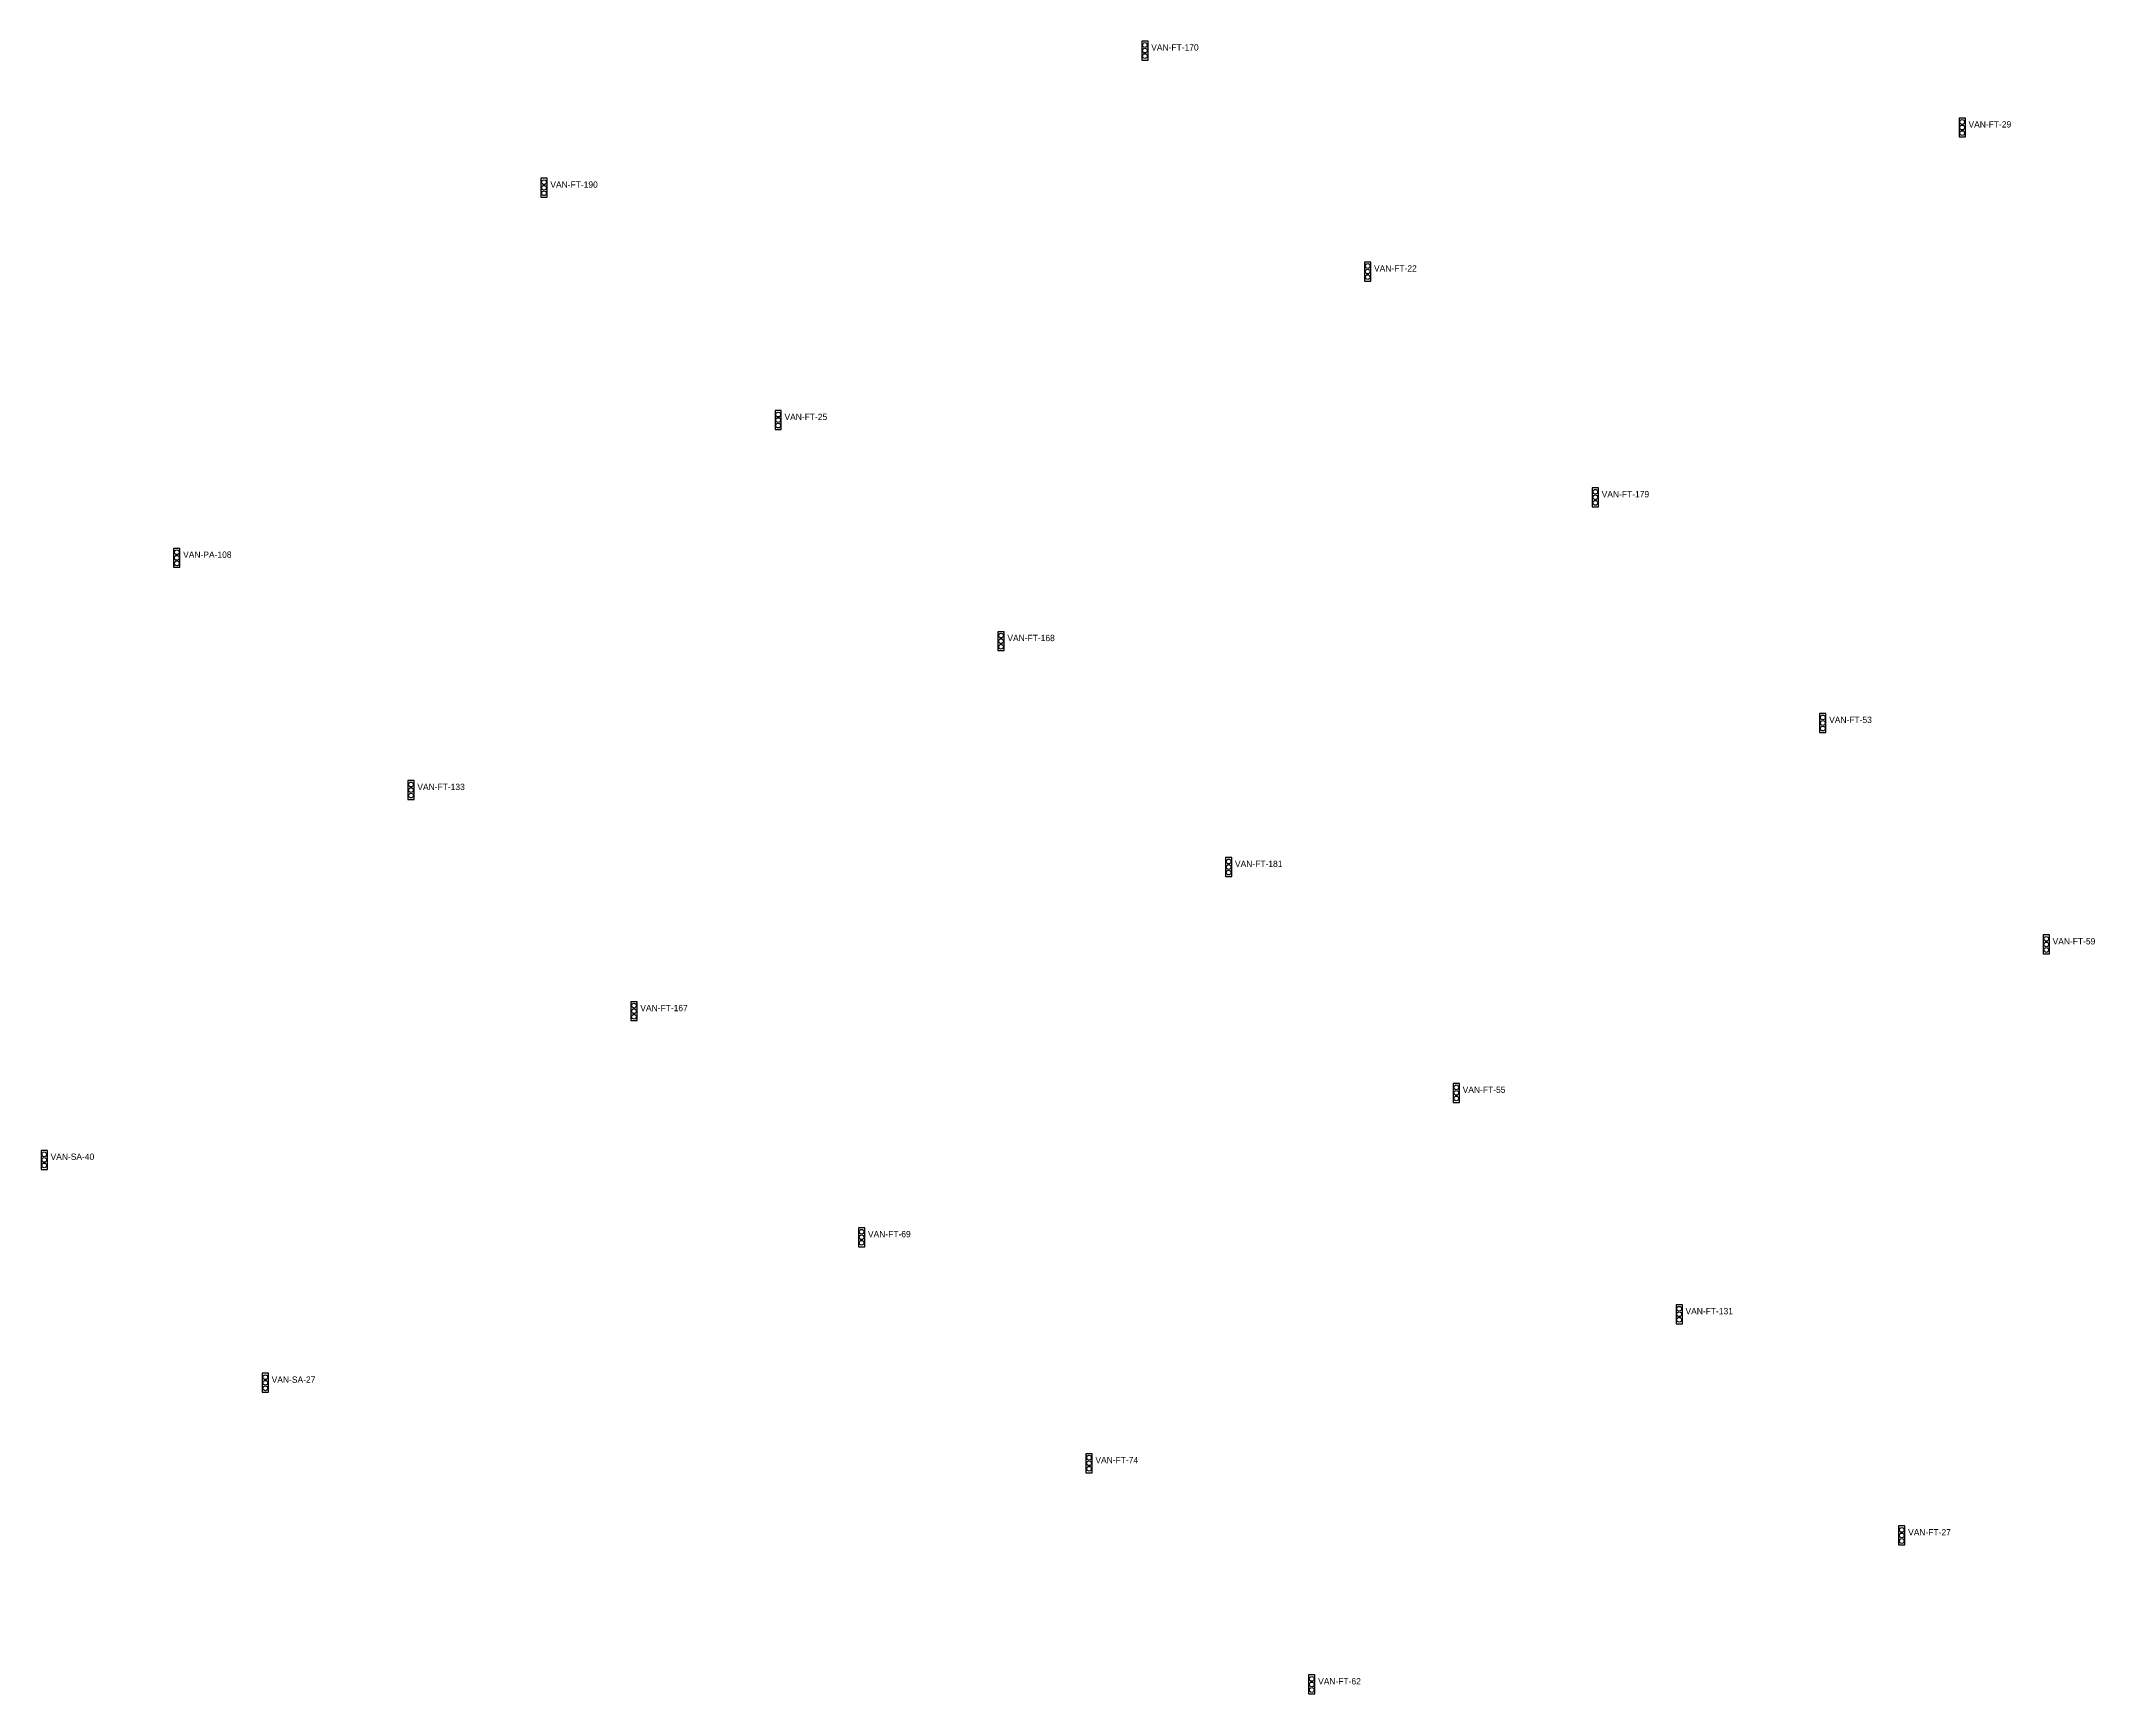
# Model space of a CAD drawing. Header units: inches. Extents: x 486474 to 494239, y 5455982 to 5459995.
# Drawn here: x 490445 to 491095, y 5458012 to 5458535 of the extents above; entities that cross this region are included whole.
import ezdxf

# ---------------------------------------------------------------- set-up
doc = ezdxf.new("R2010")
doc.units = ezdxf.units.IN
doc.header["$MEASUREMENT"] = 0
doc.layers.add('Traffic Signals', color=10, linetype='Continuous')

msp = doc.modelspace()

# ---------------------------------------------------------------- texts
at = {"layer": 'Traffic Signals', "color": 1}
for s, p in [('VAN-FT-170', (490796.34, 5458531.96)), ('VAN-FT-29', (491054.87, 5458507.62)), ('VAN-FT-190', (490606.27, 5458488.57)), ('VAN-FT-22', (490866.82, 5458462.06)), ('VAN-FT-25', (490680.34, 5458415.08)), ('VAN-FT-179', (490938.84, 5458390.64)), ('VAN-PA-108', (490490.12, 5458371.5)), ('VAN-FT-168', (490750.84, 5458345.14)), ('VAN-FT-53', (491010.79, 5458319.25)), ('VAN-FT-133', (490564.2, 5458298.04)), ('VAN-FT-181', (490822.84, 5458273.69)), ('VAN-FT-59', (491081.47, 5458249.2)), ('VAN-FT-167', (490634.73, 5458228.09)), ('VAN-FT-55', (490894.86, 5458202.24)), ('VAN-SA-40', (490448.18, 5458181.05)), ('VAN-FT-69', (490706.74, 5458156.57)), ('VAN-FT-131', (490965.35, 5458132.21)), ('VAN-SA-27', (490518.12, 5458110.54)), ('VAN-FT-74', (490778.69, 5458085.1)), ('VAN-FT-27', (491035.77, 5458062.24)), ('VAN-FT-62', (490849.14, 5458015.12))]:
    msp.add_text(s, height=2, dxfattribs=at).set_placement(p)

# ---------------------------------------------------------------- linework, layer by layer
at = {"layer": 'Traffic Signals', "color": 1}
for points in [[(490793.34, 5458528.96), (490795.34, 5458528.96), (490795.34, 5458534.96), (490793.34, 5458534.96)], [(491051.87, 5458504.62), (491053.87, 5458504.62), (491053.87, 5458510.62), (491051.87, 5458510.62)], [(490603.27, 5458485.57), (490605.27, 5458485.57), (490605.27, 5458491.57), (490603.27, 5458491.57)], [(490863.82, 5458459.06), (490865.82, 5458459.06), (490865.82, 5458465.06), (490863.82, 5458465.06)], [(490677.34, 5458412.08), (490679.34, 5458412.08), (490679.34, 5458418.08), (490677.34, 5458418.08)], [(490935.84, 5458387.64), (490937.84, 5458387.64), (490937.84, 5458393.64), (490935.84, 5458393.64)], [(490487.12, 5458368.5), (490489.12, 5458368.5), (490489.12, 5458374.5), (490487.12, 5458374.5)], [(490747.84, 5458342.14), (490749.84, 5458342.14), (490749.84, 5458348.14), (490747.84, 5458348.14)], [(491007.79, 5458316.25), (491009.79, 5458316.25), (491009.79, 5458322.25), (491007.79, 5458322.25)], [(490561.2, 5458295.04), (490563.2, 5458295.04), (490563.2, 5458301.04), (490561.2, 5458301.04)], [(490819.84, 5458270.69), (490821.84, 5458270.69), (490821.84, 5458276.69), (490819.84, 5458276.69)], [(491078.47, 5458246.2), (491080.47, 5458246.2), (491080.47, 5458252.2), (491078.47, 5458252.2)], [(490631.73, 5458225.09), (490633.73, 5458225.09), (490633.73, 5458231.09), (490631.73, 5458231.09)], [(490891.86, 5458199.24), (490893.86, 5458199.24), (490893.86, 5458205.24), (490891.86, 5458205.24)], [(490445.18, 5458178.05), (490447.18, 5458178.05), (490447.18, 5458184.05), (490445.18, 5458184.05)], [(490703.74, 5458153.57), (490705.74, 5458153.57), (490705.74, 5458159.57), (490703.74, 5458159.57)], [(490962.35, 5458129.21), (490964.35, 5458129.21), (490964.35, 5458135.21), (490962.35, 5458135.21)], [(490515.12, 5458107.54), (490517.12, 5458107.54), (490517.12, 5458113.54), (490515.12, 5458113.54)], [(490775.69, 5458082.1), (490777.69, 5458082.1), (490777.69, 5458088.1), (490775.69, 5458088.1)], [(491032.77, 5458059.24), (491034.77, 5458059.24), (491034.77, 5458065.24), (491032.77, 5458065.24)], [(490846.14, 5458012.12), (490848.14, 5458012.12), (490848.14, 5458018.12), (490846.14, 5458018.12)]]:
    msp.add_lwpolyline(points, close=True, dxfattribs=at)
for centre in [(490794.34, 5458533.71), (490794.34, 5458531.96), (490794.34, 5458530.21), (491052.87, 5458509.37), (491052.87, 5458507.62), (491052.87, 5458505.87), (490604.27, 5458490.32), (490604.27, 5458488.57), (490604.27, 5458486.82), (490864.82, 5458463.81), (490864.82, 5458462.06), (490864.82, 5458460.31), (490678.34, 5458416.83), (490678.34, 5458415.08), (490678.34, 5458413.33), (490936.84, 5458392.39), (490936.84, 5458390.64), (490936.84, 5458388.89), (490488.12, 5458373.25), (490488.12, 5458371.5), (490488.12, 5458369.75), (490748.84, 5458346.89), (490748.84, 5458345.14), (490748.84, 5458343.39), (491008.79, 5458321), (491008.79, 5458319.25), (491008.79, 5458317.5), (490562.2, 5458299.79), (490562.2, 5458298.04), (490562.2, 5458296.29), (490820.84, 5458275.44), (490820.84, 5458273.69), (490820.84, 5458271.94), (491079.47, 5458250.95), (491079.47, 5458249.2), (491079.47, 5458247.45), (490632.73, 5458229.84), (490632.73, 5458228.09), (490632.73, 5458226.34), (490892.86, 5458203.99), (490892.86, 5458202.24), (490892.86, 5458200.49), (490446.18, 5458182.8), (490446.18, 5458181.05), (490446.18, 5458179.3), (490704.74, 5458158.32), (490704.74, 5458156.57), (490704.74, 5458154.82), (490963.35, 5458133.96), (490963.35, 5458132.21), (490963.35, 5458130.46), (490516.12, 5458112.29), (490516.12, 5458110.54), (490516.12, 5458108.79), (490776.69, 5458086.85), (490776.69, 5458085.1), (490776.69, 5458083.35), (491033.77, 5458063.99), (491033.77, 5458062.24), (491033.77, 5458060.49), (490847.14, 5458016.87), (490847.14, 5458015.12), (490847.14, 5458013.37)]:
    msp.add_circle(centre, 0.75, dxfattribs=at)

msp.set_redraw_order([(e.dxf.handle, doc.entitydb.next_handle()) for e in msp.query("TEXT MTEXT ATTDEF DIMENSION ARC_DIMENSION")])  # texts and dimensions are drawn at this point

doc.saveas('drawing.dxf')
